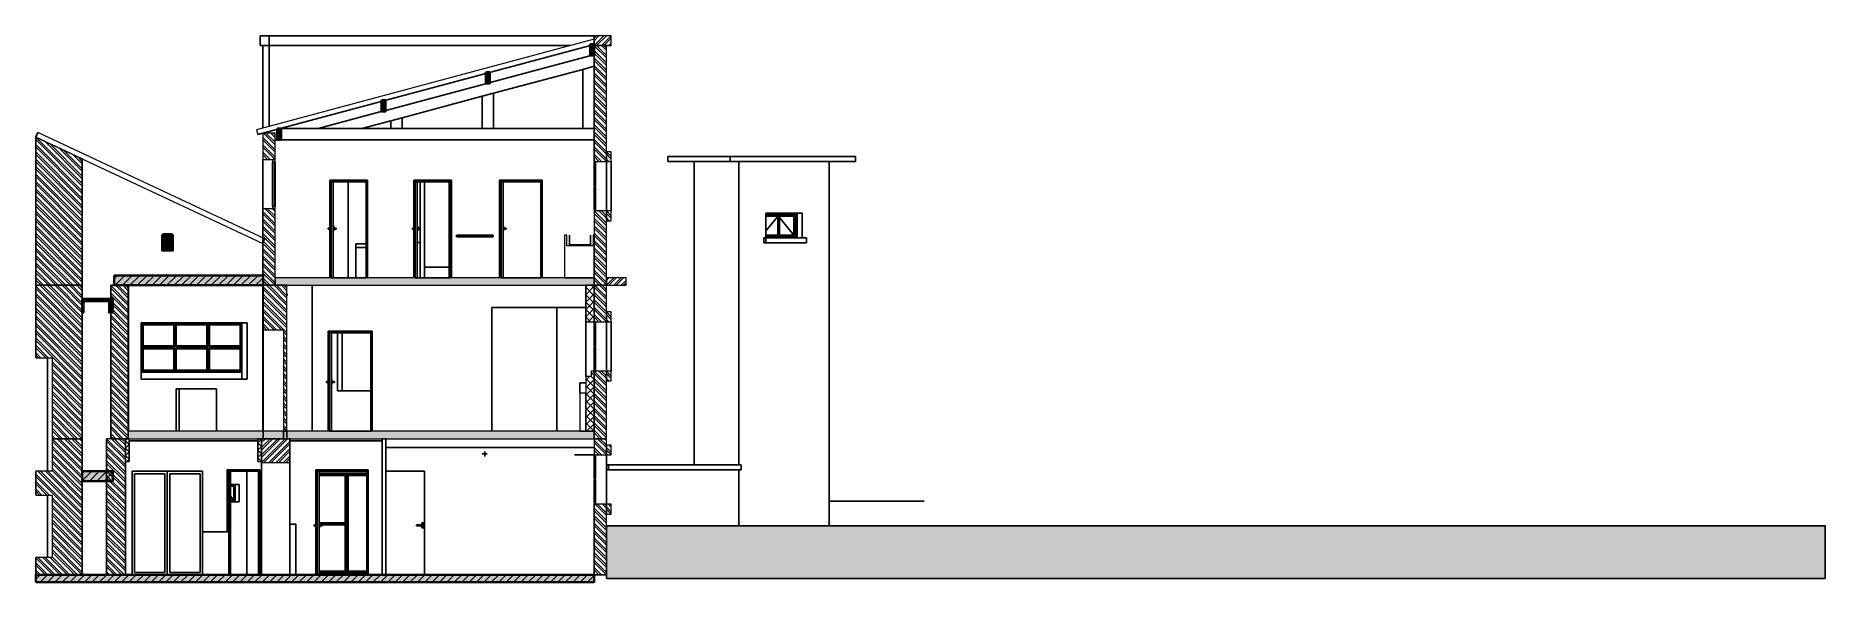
# Model space of a CAD drawing. Header units: metres. Extents: x -13.9 to 22.4, y -0.2 to 10.9.
import ezdxf

# ---------------------------------------------------------------- set-up
doc = ezdxf.new("R2010")
doc.units = ezdxf.units.M
for name, color, linetype in [('01_DALLE_EXT-F', 7, 'CONTINUOUS'), ('01_DALLE_EXT-S', 7, 'CONTINUOUS'), ('01_DALLE_EXT-S-SH', 7, 'CONTINUOUS'), ('01_DALLE_INT-S', 7, 'CONTINUOUS'), ('01_DALLE_INT-S-SH', 7, 'CONTINUOUS'), ('02_MURS_MAISON-F', 7, 'CONTINUOUS'), ('02_MURS_MAISON-S', 7, 'CONTINUOUS'), ('02_MURS_MAISON-S-SH', 7, 'CONTINUOUS'), ('04_MENUISERIE-F', 7, 'CONTINUOUS'), ('04_MENUISERIE-S', 7, 'CONTINUOUS'), ('06_CLOISON-F', 7, 'CONTINUOUS'), ('06_CLOISON-S', 7, 'CONTINUOUS'), ('07_DOUBLAGE-F', 7, 'CONTINUOUS'), ('07_DOUBLAGE-S', 7, 'CONTINUOUS'), ('07_DOUBLAGE-S-SH', 7, 'CONTINUOUS'), ('08_MEUBLES___SANITAIRE-F', 7, 'CONTINUOUS'), ('08_MEUBLES___SANITAIRE-S', 7, 'CONTINUOUS'), ('22_COUVERTURE-S', 7, 'CONTINUOUS'), ('23_TN-S', 7, 'CONTINUOUS'), ('23_TN-S-SF', 7, 'CONTINUOUS'), ('LAYER0-F', 7, 'CONTINUOUS'), ('TWL_LIGHT_LAYER-F', 7, 'CONTINUOUS'), ('Z_01_TOITURE-F', 7, 'CONTINUOUS'), ('Z_01_TOITURE-S', 7, 'CONTINUOUS'), ('Z_01_TOITURE-S-SF', 7, 'CONTINUOUS'), ('Z_01_TOITURE-S-SH', 7, 'CONTINUOUS'), ('Z_02_R_0-F', 7, 'CONTINUOUS'), ('Z_02_R_0-S', 7, 'CONTINUOUS'), ('Z_02_R_0-S-SF', 7, 'CONTINUOUS'), ('Z_02_R_0-S-SH', 7, 'CONTINUOUS'), ('Z_03_R-1-F', 7, 'CONTINUOUS'), ('Z_03_R-1-S', 7, 'CONTINUOUS'), ('Z_03_R-1-S-SF', 7, 'CONTINUOUS'), ('Z_03_R-1-S-SH', 7, 'CONTINUOUS'), ('Z_04_EXT_-F', 7, 'CONTINUOUS'), ('Z_1_R+1-S', 7, 'CONTINUOUS'), ('Z_1_R+1-S-SF', 7, 'CONTINUOUS'), ('Z_1_R+1-S-SH', 7, 'CONTINUOUS')]:
    doc.layers.add(name, color=color, linetype=linetype)
pattern_1 = [(45, (0, 0), (-0.07499985, 0.07499985), [])]

msp = doc.modelspace()

# ---------------------------------------------------------------- hatches: boundary and pattern name
at = {"layer": '01_DALLE_EXT-S-SH', "lineweight": 18}
h = msp.add_hatch(dxfattribs=at)
h.set_pattern_fill('ARCH screed', color=256, style=0, pattern_type=2)
h.set_pattern_definition([(37.5, (-12.01493, 2.76), (-0.0024094, 0.0736971), [0, -0.0581369, 0, -0.0650215, 0, -0.0621529]), (7.5, (-12.01493, 2.76), (0.0676903, 0.1079413), [0, -0.0313633, 0, -0.0523997, 0, -0.0200802]), (-32.5, (-12.06197, 2.76), (0.1191096, 0.0002164), [0, -0.019124, 0, -0.0688463, 0, -0.0898827]), (-42.5, (-12.06197, 2.76), (0.1149782, 0.0335693), [0, -0.009562, 0, -0.0451326, 0, -0.0516347])])
h.paths.add_polyline_path([(-12.015, 2.91), (-12.015, 2.76), (-8.796, 2.76), (-8.796, 2.91)], flags=16)
at = {"layer": '01_DALLE_INT-S-SH', "lineweight": 18}
h = msp.add_hatch(dxfattribs=at)
h.set_pattern_fill('ARCH screed', color=256, style=0, pattern_type=2)
h.set_pattern_definition([(37.5, (-9.036367, 5.87), (-0.00240937, 0.0736971), [0, -0.0581369, 0, -0.0650215, 0, -0.06215293]), (7.5, (-9.03637, 5.87), (0.0676903, 0.1079413), [0, -0.0313633, 0, -0.0523997, 0, -0.0200802]), (-32.5, (-9.08341, 5.87), (0.11910956, 0.00021645), [0, -0.019124, 0, -0.0688463, 0, -0.0898827]), (-42.5, (-9.08341, 5.87), (0.1149782, 0.0335693), [0, -0.009562, 0, -0.0451326, 0, -0.05163474])])
h.paths.add_polyline_path([(-9.036, 6.02), (-9.036, 5.87), (-2.566, 5.87), (-2.566, 6.02)], flags=16)
h = msp.add_hatch(dxfattribs=at)
h.set_pattern_fill('ARCH screed', color=256, style=0, pattern_type=2)
h.set_pattern_definition([(37.5, (-8.796367, 2.76), (-0.00240937, 0.0736971), [0, -0.0581369, 0, -0.0650215, 0, -0.06215293]), (7.5, (-8.79637, 2.76), (0.0676903, 0.1079413), [0, -0.0313633, 0, -0.0523997, 0, -0.0200802]), (-32.5, (-8.84341, 2.76), (0.11910956, 0.00021645), [0, -0.019124, 0, -0.0688463, 0, -0.0898827]), (-42.5, (-8.84341, 2.76), (0.1149782, 0.0335693), [0, -0.009562, 0, -0.0451326, 0, -0.05163474])])
h.paths.add_polyline_path([(-8.796, 2.76), (-2.566, 2.76), (-2.566, 2.91), (-8.796, 2.91)], flags=16)
at = {"layer": '02_MURS_MAISON-S-SH', "lineweight": 18}
h = msp.add_hatch(dxfattribs=at)
h.set_pattern_fill('NEN metselwerk van baksteen (arcering)', color=256, style=0, pattern_type=2)
h.set_pattern_definition([(45, (-2.56637, 10.73), (-0.075, 0.075), []), (45, (-2.51637, 10.73), (-0.075, 0.075), [])])
h.paths.add_polyline_path([(-2.566, 10.93), (-2.566, 10.73), (-2.216, 10.73), (-2.216, 10.93)], flags=16)
h = msp.add_hatch(dxfattribs=at)
h.set_pattern_fill('NEN metselwerk van baksteen (arcering)', color=256, style=0, pattern_type=2)
h.set_pattern_definition([(135, (-2.31637, 8.38), (-0.075, -0.075), []), (135, (-2.31637, 8.43), (-0.075, -0.075), [])])
h.paths.add_polyline_path([(-2.566, 8.38), (-2.316, 8.38), (-2.316, 10.73), (-2.566, 10.73)], flags=16)
h = msp.add_hatch(dxfattribs=at)
h.set_pattern_fill('NEN metselwerk van baksteen (arcering)', color=256, style=0, pattern_type=2)
h.set_pattern_definition([(-45, (-13.88783, 8.87591), (0.075, 0.075), []), (-45, (-13.88783, 8.82591), (0.075, 0.075), [])])
h.paths.add_polyline_path([(-13.888, 8.876), (-13.888, 5.87), (-12.944, 5.87), (-12.944, 8.434)], flags=16)
h = msp.add_hatch(dxfattribs=at)
h.set_pattern_fill('NEN metselwerk van baksteen (arcering)', color=256, style=0, pattern_type=2)
h.set_pattern_definition([(135, (-9.03637, 8.42), (-0.075, -0.075), []), (135, (-9.03637, 8.47), (-0.075, -0.075), [])])
h.paths.add_polyline_path([(-9.286, 8.42), (-9.036, 8.42), (-9.036, 8.954), (-9.286, 8.954)], flags=16)
h = msp.add_hatch(dxfattribs=at)
h.set_pattern_fill('NEN metselwerk van baksteen (arcering)', color=256, style=0, pattern_type=2)
h.set_pattern_definition([(-45, (-2.31637, 8.58), (0.075, 0.075), []), (-45, (-2.31637, 8.53), (0.075, 0.075), [])])
h.paths.add_polyline_path([(-2.316, 8.58), (-2.316, 8.38), (-2.216, 8.38), (-2.216, 8.58)], flags=16)
h = msp.add_hatch(dxfattribs=at)
h.set_pattern_fill('NEN metselwerk van baksteen (arcering)', color=256, style=0, pattern_type=2)
h.set_pattern_definition([(135, (-9.03637, 5.87), (-0.075, -0.075), []), (135, (-9.03637, 5.92), (-0.075, -0.075), [])])
h.paths.add_polyline_path([(-9.286, 7.42), (-9.286, 6.72), (-9.286, 5.87), (-9.036, 5.87), (-9.036, 7.42)], flags=16)
h = msp.add_hatch(dxfattribs=at)
h.set_pattern_fill('NEN metselwerk van baksteen (arcering)', color=256, style=0, pattern_type=2)
h.set_pattern_definition([(-45, (-2.56637, 7.38), (0.075, 0.075), []), (-45, (-2.56637, 7.33), (0.075, 0.075), [])])
h.paths.add_polyline_path([(-2.566, 7.38), (-2.566, 5.87), (-2.316, 5.87), (-2.316, 7.38)], flags=16)
h = msp.add_hatch(dxfattribs=at)
h.set_pattern_fill('NEN metselwerk van baksteen (arcering)', color=256, style=0, pattern_type=2)
h.set_pattern_definition([(-45, (-2.31637, 7.38), (0.075, 0.075), []), (-45, (-2.31637, 7.33), (0.075, 0.075), [])])
h.paths.add_polyline_path([(-2.316, 7.38), (-2.316, 7.18), (-2.216, 7.18), (-2.216, 7.38)], flags=16)
h = msp.add_hatch(dxfattribs=at)
h.set_pattern_fill('NEN metselwerk van baksteen (arcering)', color=256, style=0, pattern_type=2)
h.set_pattern_definition([(135, (-12.94429, 2.76), (-0.075, -0.075), []), (135, (-12.94429, 2.81), (-0.075, -0.075), [])])
h.paths.add_polyline_path([(-13.888, 5.87), (-13.888, 4.4), (-13.556, 4.4), (-13.556, 2.76), (-12.944, 2.76), (-12.944, 5.87)], flags=16)
h = msp.add_hatch(dxfattribs=at)
h.set_pattern_fill('NEN metselwerk van baksteen (arcering)', color=256, style=0, pattern_type=2)
h.set_pattern_definition([(135, (-12.01472, 2.76), (-0.075, -0.075), []), (135, (-12.01472, 2.81), (-0.075, -0.075), [])])
h.paths.add_polyline_path([(-12.369, 2.76), (-12.015, 2.76), (-12.015, 5.87), (-12.369, 5.87)], flags=16)
h = msp.add_hatch(dxfattribs=at)
h.set_pattern_fill('NEN metselwerk van baksteen (arcering)', color=256, style=0, pattern_type=2)
h.set_pattern_definition([(135, (-8.79637, 2.91), (-0.075, -0.075), []), (135, (-8.79637, 2.96), (-0.075, -0.075), [])])
h.paths.add_polyline_path([(-9.276, 5.87), (-9.276, 4.97), (-8.866, 4.97), (-8.866, 2.91), (-8.796, 2.91), (-8.796, 5.87)], flags=16)
h = msp.add_hatch(dxfattribs=at)
h.set_pattern_fill('NEN metselwerk van baksteen (arcering)', color=256, style=0, pattern_type=2)
h.set_pattern_definition([(135, (-2.31637, 5.13), (-0.075, -0.075), []), (135, (-2.31637, 5.18), (-0.075, -0.075), [])])
h.paths.add_polyline_path([(-2.566, 5.13), (-2.316, 5.13), (-2.316, 5.87), (-2.566, 5.87)], flags=16)
h = msp.add_hatch(dxfattribs=at)
h.set_pattern_fill('NEN metselwerk van baksteen (arcering)', color=256, style=0, pattern_type=2)
h.set_pattern_definition([(45, (-2.31637, 5.87), (-0.075, 0.075), []), (45, (-2.26637, 5.87), (-0.075, 0.075), [])])
h.paths.add_polyline_path([(-2.316, 6.02), (-2.316, 5.87), (-1.916, 5.87), (-1.916, 6.02)], flags=16)
h = msp.add_hatch(dxfattribs=at)
h.set_pattern_fill('NEN metselwerk van baksteen (arcering)', color=256, style=0, pattern_type=2)
h.set_pattern_definition([(-45, (-2.31637, 5.33), (0.075, 0.075), []), (-45, (-2.31637, 5.28), (0.075, 0.075), [])])
h.paths.add_polyline_path([(-2.316, 5.33), (-2.316, 5.13), (-2.216, 5.13), (-2.216, 5.33)], flags=16)
h = msp.add_hatch(dxfattribs=at)
h.set_pattern_fill('NEN metselwerk van baksteen (arcering)', color=256, style=0, pattern_type=2)
h.set_pattern_definition([(-45, (-2.56637, 4.13), (0.075, 0.075), []), (-45, (-2.56637, 4.08), (0.075, 0.075), [])])
h.paths.add_polyline_path([(-2.566, 4.13), (-2.566, 2.76), (-2.316, 2.76), (-2.316, 4.13)], flags=16)
h = msp.add_hatch(dxfattribs=at)
h.set_pattern_fill('NEN metselwerk van baksteen (arcering)', color=256, style=0, pattern_type=2)
h.set_pattern_definition([(-45, (-2.31637, 4.13), (0.075, 0.075), []), (-45, (-2.31637, 4.08), (0.075, 0.075), [])])
h.paths.add_polyline_path([(-2.316, 4.13), (-2.316, 3.93), (-2.216, 3.93), (-2.216, 4.13)], flags=16)
h = msp.add_hatch(dxfattribs=at)
h.set_pattern_fill('NEN metselwerk van baksteen (arcering)', color=256, style=0, pattern_type=2)
h.set_pattern_definition([(135, (-12.94429, 8e-15), (-0.075, -0.075), []), (135, (-12.94429, 0.05), (-0.075, -0.075), [])])
h.paths.add_polyline_path([(-13.888, 2.1), (-13.888, 1.618), (-13.556, 1.618), (-13.556, 0.352), (-13.888, 0.352), (-13.888, 0), (-12.944, 0), (-12.944, 2.76), (-13.556, 2.76), (-13.556, 2.1)], flags=16)
h = msp.add_hatch(dxfattribs=at)
h.set_pattern_fill('NEN metselwerk van baksteen (arcering)', color=256, style=0, pattern_type=2)
h.set_pattern_definition([(-45, (-12.45137, 2.76), (0.075, 0.075), []), (-45, (-12.45137, 2.71), (0.075, 0.075), [])])
h.paths.add_polyline_path([(-12.451, 2.76), (-12.451, 0), (-12.071, 0), (-12.071, 2.76)], flags=16)
h = msp.add_hatch(dxfattribs=at)
h.set_pattern_fill('NEN metselwerk van baksteen (arcering)', color=256, style=0, pattern_type=2)
h.set_pattern_definition([(45, (-9.31137, 2.28), (-0.075, 0.075), []), (45, (-9.26137, 2.28), (-0.075, 0.075), [])])
h.paths.add_polyline_path([(-9.311, 2.76), (-9.311, 2.56), (-9.311, 2.28), (-8.736, 2.28), (-8.736, 2.56), (-8.736, 2.76)], flags=16)
h = msp.add_hatch(dxfattribs=at)
h.set_pattern_fill('NEN metselwerk van baksteen (arcering)', color=256, style=0, pattern_type=2)
h.set_pattern_definition([(135, (-2.31637, 2.43), (-0.075, -0.075), []), (135, (-2.31637, 2.48), (-0.075, -0.075), [])])
h.paths.add_polyline_path([(-2.566, 2.43), (-2.316, 2.43), (-2.316, 2.76), (-2.566, 2.76)], flags=16)
h = msp.add_hatch(dxfattribs=at)
h.set_pattern_fill('NEN metselwerk van baksteen (arcering)', color=256, style=0, pattern_type=2)
h.set_pattern_definition([(135, (-2.21637, 2.43), (-0.075, -0.075), []), (135, (-2.21637, 2.48), (-0.075, -0.075), [])])
h.paths.add_polyline_path([(-2.316, 2.43), (-2.216, 2.43), (-2.216, 2.63), (-2.316, 2.63)], flags=16)
h = msp.add_hatch(dxfattribs=at)
h.set_pattern_fill('NEN metselwerk van baksteen (arcering)', color=256, style=0, pattern_type=2)
h.set_pattern_definition([(135, (-2.31637, -1e-15), (-0.075, -0.075), []), (135, (-2.31637, 0.05), (-0.075, -0.075), [])])
h.paths.add_polyline_path([(-2.566, 0.96), (-2.566, 0), (-2.316, 0), (-2.316, 1.43), (-2.566, 1.43)], flags=16)
h = msp.add_hatch(dxfattribs=at)
h.set_pattern_fill('NEN metselwerk van baksteen (arcering)', color=256, style=0, pattern_type=2)
h.set_pattern_definition([(135, (-2.21637, 1.23), (-0.075, -0.075), []), (135, (-2.21637, 1.28), (-0.075, -0.075), [])])
h.paths.add_polyline_path([(-2.316, 1.23), (-2.216, 1.23), (-2.216, 1.43), (-2.316, 1.43)], flags=16)
at = {"layer": '07_DOUBLAGE-S-SH', "lineweight": 18}
h = msp.add_hatch(dxfattribs=at)
h.set_pattern_fill('NEN loofhout', color=256, style=0, pattern_type=2)
h.set_pattern_definition([(-45, (-2.73637, 5.68), (0.075, 0.075), []), (45, (-2.73637, 5.68), (-0.075, 0.075), [])])
h.paths.add_polyline_path([(-2.736, 5.68), (-2.736, 5.13), (-2.566, 5.13), (-2.566, 5.68), (-2.566, 5.87), (-2.736, 5.87)], flags=16)
h = msp.add_hatch(dxfattribs=at)
h.set_pattern_fill('NEN loofhout', color=256, style=0, pattern_type=2)
h.set_pattern_definition([(135, (-2.56637, 2.91), (-0.075, -0.075), []), (225, (-2.56637, 2.91), (0.075, -0.075), [])])
h.paths.add_polyline_path([(-2.736, 4.02), (-2.736, 2.91), (-2.566, 2.91), (-2.566, 4.13), (-2.626, 4.13), (-2.626, 4.02)], flags=16)
h = msp.add_hatch(dxfattribs=at)
h.set_pattern_fill('NEN loofhout', color=256, style=0, pattern_type=2)
h.set_pattern_definition([(-45, (-12.07137, 2.72), (0.075, 0.075), []), (45, (-12.07137, 2.72), (-0.075, 0.075), [])])
h.paths.add_polyline_path([(-12.071, 2.72), (-12.071, 2.3), (-11.996, 2.3), (-11.996, 2.72), (-11.996, 2.76), (-12.071, 2.76)], flags=16)
h = msp.add_hatch(dxfattribs=at)
h.set_pattern_fill('NEN loofhout', color=256, style=0, pattern_type=2)
h.set_pattern_definition([(135, (-9.31137, 2.3), (-0.075, -0.075), []), (225, (-9.31137, 2.3), (0.075, -0.075), [])])
h.paths.add_polyline_path([(-9.386, 2.3), (-9.311, 2.3), (-9.311, 2.72), (-9.311, 2.76), (-9.386, 2.76), (-9.386, 2.72)], flags=16)
at = {"layer": '23_TN-S-SF', "true_color": 0xf5f5f5}
msp.add_hatch(color=7, dxfattribs=at).paths.add_polyline_path([(-2.316, -0.072), (22.401, -0.072), (22.401, 0.993), (-2.316, 0.993)], flags=16)
at = {"layer": 'Z_01_TOITURE-S-SF', "true_color": 0xf4f4f4}
for points in [[(-2.646, 10.758), (-2.646, 10.528), (-2.566, 10.528), (-2.566, 10.758)], [(-4.761, 10.191), (-4.761, 9.961), (-4.681, 9.961), (-4.681, 10.191)], [(-6.876, 9.624), (-6.876, 9.394), (-6.796, 9.394), (-6.796, 9.624)], [(-8.991, 9.05), (-8.991, 8.82), (-8.911, 8.82), (-8.911, 9.05)], [(-11.327, 6.884), (-11.327, 6.575), (-11.108, 6.575), (-11.108, 6.884), (-11.145, 6.906), (-11.291, 6.906)]]:
    msp.add_hatch(color=7, dxfattribs=at).paths.add_polyline_path(points, flags=16)
at = {"layer": 'Z_01_TOITURE-S-SH', "lineweight": 18, "true_color": 0x6e6e6e}
h = msp.add_hatch(dxfattribs=at)
h.set_pattern_fill('Skalp default', color=8, style=0, pattern_type=2)
h.set_pattern_definition(pattern_1)
h.paths.add_polyline_path([(-2.646, 10.758), (-2.646, 10.528), (-2.566, 10.528), (-2.566, 10.758)], flags=16)
h = msp.add_hatch(dxfattribs=at)
h.set_pattern_fill('Skalp default', color=8, style=0, pattern_type=2)
h.set_pattern_definition(pattern_1)
h.paths.add_polyline_path([(-4.761, 10.191), (-4.761, 9.961), (-4.681, 9.961), (-4.681, 10.191)], flags=16)
h = msp.add_hatch(dxfattribs=at)
h.set_pattern_fill('Skalp default', color=8, style=0, pattern_type=2)
h.set_pattern_definition(pattern_1)
h.paths.add_polyline_path([(-6.876, 9.624), (-6.876, 9.394), (-6.796, 9.394), (-6.796, 9.624)], flags=16)
h = msp.add_hatch(dxfattribs=at)
h.set_pattern_fill('Skalp default', color=8, style=0, pattern_type=2)
h.set_pattern_definition(pattern_1)
h.paths.add_polyline_path([(-8.991, 9.05), (-8.991, 8.82), (-8.911, 8.82), (-8.911, 9.05)], flags=16)
h = msp.add_hatch(dxfattribs=at)
h.set_pattern_fill('Skalp default', color=8, style=0, pattern_type=2)
h.set_pattern_definition(pattern_1)
h.paths.add_polyline_path([(-11.327, 6.884), (-11.327, 6.575), (-11.108, 6.575), (-11.108, 6.884), (-11.145, 6.906), (-11.291, 6.906)], flags=16)
at = {"layer": 'Z_02_R_0-S-SF', "true_color": 0xf4f4f4}
msp.add_hatch(color=7, dxfattribs=at).paths.add_polyline_path([(-12.944, 1.9), (-12.322, 1.9), (-12.322, 2.1), (-12.944, 2.1)], flags=16)
at = {"layer": 'Z_02_R_0-S-SH', "lineweight": 18, "true_color": 0x6e6e6e}
h = msp.add_hatch(dxfattribs=at)
h.set_pattern_fill('Skalp default', color=8, style=0, pattern_type=2)
h.set_pattern_definition(pattern_1)
h.paths.add_polyline_path([(-12.944, 1.9), (-12.322, 1.9), (-12.322, 2.1), (-12.944, 2.1)], flags=16)
at = {"layer": 'Z_03_R-1-S-SF', "true_color": 0xf4f4f4}
msp.add_hatch(color=7, dxfattribs=at).paths.add_polyline_path([(-13.888, -0.15), (-2.566, -0.15), (-2.566, 0), (-6.786, 0), (-6.866, 0), (-8.736, 0), (-12.451, 0), (-13.888, 0)], flags=16)
at = {"layer": 'Z_03_R-1-S-SH', "lineweight": 18, "true_color": 0x6e6e6e}
h = msp.add_hatch(dxfattribs=at)
h.set_pattern_fill('Skalp default', color=8, style=0, pattern_type=2)
h.set_pattern_definition(pattern_1)
h.paths.add_polyline_path([(-13.888, -0.15), (-2.566, -0.15), (-2.566, 0), (-6.786, 0), (-6.866, 0), (-8.736, 0), (-12.451, 0), (-13.888, 0)], flags=16)
at = {"layer": 'Z_1_R+1-S-SF', "true_color": 0xf4f4f4}
for points in [[(-12.301, 6.07), (-12.301, 5.87), (-9.276, 5.87), (-9.276, 6.07)], [(-12.944, 5.549), (-12.322, 5.549), (-12.322, 5.599), (-12.944, 5.599)], [(-12.944, 5.549), (-12.944, 5.319), (-12.922, 5.319), (-12.922, 5.549)], [(-12.402, 5.549), (-12.402, 5.319), (-12.322, 5.319), (-12.322, 5.549)]]:
    msp.add_hatch(color=7, dxfattribs=at).paths.add_polyline_path(points, flags=16)
at = {"layer": 'Z_1_R+1-S-SH', "lineweight": 18, "true_color": 0x6e6e6e}
h = msp.add_hatch(dxfattribs=at)
h.set_pattern_fill('Skalp default', color=8, style=0, pattern_type=2)
h.set_pattern_definition(pattern_1)
h.paths.add_polyline_path([(-12.301, 6.07), (-12.301, 5.87), (-9.276, 5.87), (-9.276, 6.07)], flags=16)
h = msp.add_hatch(dxfattribs=at)
h.set_pattern_fill('Skalp default', color=8, style=0, pattern_type=2)
h.set_pattern_definition(pattern_1)
h.paths.add_polyline_path([(-12.944, 5.549), (-12.322, 5.549), (-12.322, 5.599), (-12.944, 5.599)], flags=16)
h = msp.add_hatch(dxfattribs=at)
h.set_pattern_fill('Skalp default', color=8, style=0, pattern_type=2)
h.set_pattern_definition(pattern_1)
h.paths.add_polyline_path([(-12.944, 5.549), (-12.944, 5.319), (-12.922, 5.319), (-12.922, 5.549)], flags=16)
h = msp.add_hatch(dxfattribs=at)
h.set_pattern_fill('Skalp default', color=8, style=0, pattern_type=2)
h.set_pattern_definition(pattern_1)
h.paths.add_polyline_path([(-12.402, 5.549), (-12.402, 5.319), (-12.322, 5.319), (-12.322, 5.549)], flags=16)

# ---------------------------------------------------------------- linework, layer by layer
at = {"layer": '01_DALLE_EXT-F', "color": 7}
for points in [[(-9.276, 2.76), (-9.276, 2.91)], [(-8.866, 2.76), (-8.866, 2.91)]]:
    msp.add_lwpolyline(points, dxfattribs=at)
at = {"layer": '01_DALLE_EXT-S', "lineweight": 0}
msp.add_lwpolyline([(-12.015, 2.91), (-12.015, 2.76), (-8.796, 2.76), (-8.796, 2.91)], close=True, dxfattribs=at)
at = {"layer": '01_DALLE_INT-S', "lineweight": 0}
for points in [[(-9.036, 6.02), (-9.036, 5.87), (-2.566, 5.87), (-2.566, 6.02)], [(-8.796, 2.76), (-2.566, 2.76), (-2.566, 2.91), (-8.796, 2.91)]]:
    msp.add_lwpolyline(points, close=True, dxfattribs=at)
at = {"layer": '02_MURS_MAISON-F', "color": 7}
for points in [[(-2.566, 10.93), (-9.339, 10.93)], [(-9.339, 10.93), (-9.339, 10.73)], [(-9.154, 9.095), (-9.154, 10.93)], [(-9.154, 10.93), (-9.154, 10.73)], [(-9.339, 10.73), (-3.051, 10.73)], [(-9.286, 9.059), (-9.286, 10.73)], [(-3.051, 10.73), (-9.154, 10.73)], [(-2.655, 10.73), (-2.665, 10.73)], [(-9.286, 8.954), (-9.286, 8.956)], [(-9.286, 8.42), (-9.286, 7.42)], [(-9.036, 8.37), (-9.036, 7.47)], [(-2.316, 8.38), (-2.316, 7.38)], [(-2.216, 8.38), (-2.216, 7.38)], [(-12.01, 2.91), (-12.01, 5.861)], [(-2.316, 5.13), (-2.316, 4.13)], [(-2.216, 4.13), (-2.216, 5.13)], [(-9.276, 4.97), (-9.276, 2.91)], [(-13.649, 2.1), (-13.649, 4.4)], [(-13.649, 4.4), (-13.649, 2.76)], [(-9.311, 2.28), (-9.311, 0.009)], [(-2.316, 2.43), (-2.316, 2.23)], [(-9.764, 1.83), (-9.844, 1.83)], [(-9.844, 1.83), (-9.764, 1.83)], [(-9.764, 1.48), (-9.764, 1.83)], [(-13.649, 1.619), (-13.649, 0.352)], [(-9.844, 1.48), (-9.764, 1.48)], [(-8.736, 1.03), (-8.736, 0.009)]]:
    msp.add_lwpolyline(points, dxfattribs=at)
at = {"layer": '02_MURS_MAISON-S', "lineweight": 0}
for points in [[(-2.566, 10.93), (-2.566, 10.73), (-2.216, 10.73), (-2.216, 10.93)], [(-2.566, 8.38), (-2.316, 8.38), (-2.316, 10.73), (-2.566, 10.73)], [(-13.888, 8.876), (-13.888, 5.87), (-12.944, 5.87), (-12.944, 8.434)], [(-9.286, 8.42), (-9.036, 8.42), (-9.036, 8.954), (-9.286, 8.954)], [(-2.316, 8.58), (-2.316, 8.38), (-2.216, 8.38), (-2.216, 8.58)], [(-9.286, 7.42), (-9.286, 6.72), (-9.286, 5.87), (-9.036, 5.87), (-9.036, 7.42)], [(-2.566, 7.38), (-2.566, 5.87), (-2.316, 5.87), (-2.316, 7.38)], [(-2.316, 7.38), (-2.316, 7.18), (-2.216, 7.18), (-2.216, 7.38)], [(-13.888, 5.87), (-13.888, 4.4), (-13.556, 4.4), (-13.556, 2.76), (-12.944, 2.76), (-12.944, 5.87)], [(-12.369, 2.76), (-12.015, 2.76), (-12.015, 5.87), (-12.369, 5.87)], [(-9.276, 5.87), (-9.276, 4.97), (-8.866, 4.97), (-8.866, 2.91), (-8.796, 2.91), (-8.796, 5.87)], [(-2.566, 5.13), (-2.316, 5.13), (-2.316, 5.87), (-2.566, 5.87)], [(-2.316, 6.02), (-2.316, 5.87), (-1.916, 5.87), (-1.916, 6.02)], [(-2.316, 5.33), (-2.316, 5.13), (-2.216, 5.13), (-2.216, 5.33)], [(-2.566, 4.13), (-2.566, 2.76), (-2.316, 2.76), (-2.316, 4.13)], [(-2.316, 4.13), (-2.316, 3.93), (-2.216, 3.93), (-2.216, 4.13)], [(-13.888, 2.1), (-13.888, 1.618), (-13.556, 1.618), (-13.556, 0.352), (-13.888, 0.352), (-13.888, 0), (-12.944, 0), (-12.944, 2.76), (-13.556, 2.76), (-13.556, 2.1)], [(-12.451, 2.76), (-12.451, 0), (-12.071, 0), (-12.071, 2.76)], [(-9.311, 2.76), (-9.311, 2.56), (-9.311, 2.28), (-8.736, 2.28), (-8.736, 2.56), (-8.736, 2.76)], [(-2.566, 2.43), (-2.316, 2.43), (-2.316, 2.76), (-2.566, 2.76)], [(-2.316, 2.43), (-2.216, 2.43), (-2.216, 2.63), (-2.316, 2.63)], [(-2.566, 0.96), (-2.566, 0), (-2.316, 0), (-2.316, 1.43), (-2.566, 1.43)], [(-2.316, 1.23), (-2.216, 1.23), (-2.216, 1.43), (-2.316, 1.43)]]:
    msp.add_lwpolyline(points, close=True, dxfattribs=at)
at = {"layer": '04_MENUISERIE-F', "color": 7}
for points in [[(-9.086, 7.47), (-9.086, 8.37)], [(-2.566, 7.89), (-2.566, 8.36)], [(-2.536, 8.36), (-2.536, 7.89)], [(-7.161, 8), (-7.926, 8)], [(-7.926, 8), (-7.926, 7.032)], [(-7.161, 6.02), (-7.161, 8)], [(-5.456, 8), (-6.221, 8)], [(-6.221, 8), (-6.221, 7.032)], [(-5.456, 6.02), (-5.456, 8)], [(-4.481, 8), (-4.481, 6.02)], [(-3.616, 8), (-3.616, 6.02)], [(-7.161, 7.97), (-7.926, 7.97)], [(-7.896, 6.02), (-7.896, 7.97)], [(-7.856, 7.97), (-7.856, 6.022)], [(-7.191, 7.97), (-7.191, 6.02)], [(-6.006, 7.97), (-6.221, 7.97)], [(-6.191, 6.02), (-6.191, 7.97)], [(-6.151, 7.97), (-6.151, 6.022)], [(-5.456, 7.97), (-5.486, 7.97)], [(-5.486, 7.97), (-5.486, 6.02)], [(-3.616, 7.97), (-4.481, 7.97)], [(-4.481, 6.02), (-4.481, 7.97)], [(-4.451, 6.02), (-4.451, 7.97)], [(-4.451, 7.97), (-4.411, 7.97)], [(-4.411, 6.022), (-4.411, 7.97)], [(-3.646, 7.97), (-3.646, 6.02)], [(-3.616, 6.02), (-3.616, 7.97)], [(-2.566, 7.87), (-2.566, 7.4)], [(-2.536, 7.87), (-2.536, 7.4)], [(0.918, 7.302), (1.531, 7.302)], [(0.918, 7.274), (1.175, 7.274)], [(0.918, 6.972), (1.158, 7.264)], [(1.158, 7.274), (1.158, 6.885)], [(1.175, 7.274), (1.175, 6.885)], [(1.502, 7.274), (1.192, 7.274)], [(1.192, 7.274), (1.192, 6.885)], [(1.484, 6.885), (1.484, 7.274)], [(1.484, 7.274), (1.502, 7.274)], [(1.502, 6.885), (1.502, 7.274)], [(1.526, 6.858), (1.526, 7.302)], [(1.531, 7.302), (1.526, 7.302)], [(1.531, 7.302), (1.531, 6.858)], [(-7.956, 7.012), (-7.956, 7.032)], [(-7.956, 7.032), (-7.906, 7.032)], [(-7.906, 7.012), (-7.956, 7.012)], [(-7.936, 7.012), (-7.936, 7.032)], [(-7.926, 7.032), (-7.936, 7.032)], [(-7.926, 7.012), (-7.926, 6.02)], [(-7.906, 6.972), (-7.906, 7.072)], [(-7.906, 7.072), (-7.896, 7.072)], [(-7.906, 7.072), (-7.906, 7.032)], [(-7.896, 6.972), (-7.906, 6.972)], [(-7.846, 7.072), (-7.856, 7.072)], [(-7.856, 6.972), (-7.846, 6.972)], [(-7.846, 6.972), (-7.846, 7.072)], [(-7.846, 7.072), (-7.846, 7.032)], [(-7.846, 7.032), (-7.796, 7.032)], [(-7.816, 7.032), (-7.846, 7.032)], [(-7.796, 7.012), (-7.846, 7.012)], [(-7.816, 7.012), (-7.816, 7.032)], [(-7.796, 7.032), (-7.796, 7.012)], [(-6.251, 7.012), (-6.251, 7.032)], [(-6.251, 7.032), (-6.201, 7.032)], [(-6.201, 7.012), (-6.251, 7.012)], [(-6.231, 7.012), (-6.231, 7.032)], [(-6.221, 7.032), (-6.231, 7.032)], [(-6.221, 7.012), (-6.221, 6.02)], [(-6.201, 6.972), (-6.201, 7.072)], [(-6.201, 7.072), (-6.191, 7.072)], [(-6.201, 7.072), (-6.201, 7.032)], [(-6.191, 6.972), (-6.201, 6.972)], [(-6.141, 7.072), (-6.151, 7.072)], [(-6.151, 6.972), (-6.141, 6.972)], [(-6.141, 6.972), (-6.141, 7.072)], [(-6.141, 7.072), (-6.141, 7.032)], [(-6.141, 7.032), (-6.091, 7.032)], [(-6.111, 7.032), (-6.141, 7.032)], [(-6.091, 7.012), (-6.141, 7.012)], [(-6.111, 7.012), (-6.111, 7.032)], [(-6.091, 7.032), (-6.091, 7.012)], [(-4.411, 7.072), (-4.401, 7.072)], [(-4.401, 6.972), (-4.411, 6.972)], [(-4.401, 7.072), (-4.401, 6.972)], [(-4.351, 7.032), (-4.401, 7.032)], [(-4.401, 6.972), (-4.401, 7.012)], [(-4.401, 7.012), (-4.351, 7.012)], [(-4.371, 7.012), (-4.401, 7.012)], [(-4.371, 7.032), (-4.371, 7.012)], [(-4.351, 7.012), (-4.351, 7.032)], [(1.192, 7.243), (1.484, 6.885)], [(1.175, 6.885), (0.918, 6.885)], [(1.531, 6.858), (0.918, 6.858)], [(1.158, 6.885), (1.175, 6.885)], [(1.192, 6.885), (1.502, 6.885)], [(-7.191, 6.022), (-7.896, 6.022)], [(-7.191, 6.02), (-7.896, 6.02)], [(-5.486, 6.022), (-6.191, 6.022)], [(-5.486, 6.02), (-6.191, 6.02)], [(-3.646, 6.022), (-4.451, 6.022)], [(-3.646, 6.02), (-4.451, 6.02)], [(-11.74, 4.11), (-11.74, 5.11)], [(-11.723, 4.62), (-11.711, 4.64), (-11.711, 5.07), (-11.723, 5.09)], [(-11.723, 5.09), (-11.723, 4.62)], [(-11.066, 5.09), (-11.723, 5.09)], [(-11.723, 4.62), (-11.723, 5.09)], [(-11.711, 5.07), (-11.723, 5.09)], [(-11.066, 5.09), (-11.088, 5.07), (-11.711, 5.07)], [(-11.066, 4.62), (-11.066, 5.09)], [(-11.049, 4.62), (-11.038, 4.64), (-11.038, 5.07), (-11.049, 5.09)], [(-11.049, 5.09), (-11.049, 4.62)], [(-10.397, 5.09), (-11.049, 5.09)], [(-11.049, 4.62), (-11.049, 5.09)], [(-11.038, 5.07), (-11.049, 5.09)], [(-10.397, 5.09), (-10.419, 5.07), (-11.038, 5.07)], [(-10.397, 4.62), (-10.397, 5.09)], [(-9.723, 5.09), (-10.38, 5.09)], [(-10.38, 5.09), (-10.38, 4.62)], [(-10.38, 4.62), (-10.368, 4.64), (-10.368, 5.07), (-10.38, 5.09)], [(-10.38, 5.09), (-9.723, 5.09)], [(-10.368, 5.07), (-9.745, 5.07), (-9.723, 5.09)], [(-9.745, 5.07), (-9.723, 5.09)], [(-9.723, 4.62), (-9.723, 5.09)], [(-9.706, 5.11), (-9.706, 4.11)], [(-2.566, 4.64), (-2.566, 5.11)], [(-2.536, 5.11), (-2.536, 4.64)], [(-11.088, 5.07), (-11.088, 4.64)], [(-10.419, 4.64), (-10.419, 5.07)], [(-9.745, 4.64), (-9.745, 5.07)], [(-7.961, 4.94), (-7.961, 3.922)], [(-7.066, 4.91), (-7.961, 4.91)], [(-7.931, 2.91), (-7.931, 4.91)], [(-7.891, 4.91), (-7.891, 2.912)], [(-7.096, 4.91), (-7.096, 2.91)], [(-7.066, 4.94), (-7.066, 2.91)], [(-7.066, 2.91), (-7.066, 4.91)], [(-11.723, 4.62), (-11.066, 4.62)], [(-11.066, 4.6), (-11.723, 4.6)], [(-11.723, 4.6), (-11.723, 4.13)], [(-11.723, 4.6), (-11.711, 4.58), (-11.711, 4.15), (-11.723, 4.13)], [(-11.711, 4.64), (-11.088, 4.64), (-11.066, 4.62)], [(-11.711, 4.58), (-11.088, 4.58), (-11.066, 4.6)], [(-11.088, 4.58), (-11.088, 4.15)], [(-11.066, 4.13), (-11.066, 4.6)], [(-11.066, 4.6), (-11.066, 4.13)], [(-11.049, 4.62), (-10.397, 4.62)], [(-10.397, 4.6), (-11.049, 4.6)], [(-11.049, 4.6), (-11.049, 4.13)], [(-11.049, 4.13), (-11.038, 4.15), (-11.038, 4.58), (-11.049, 4.6)], [(-11.049, 4.6), (-10.397, 4.6)], [(-10.397, 4.62), (-10.419, 4.64), (-11.038, 4.64)], [(-11.038, 4.58), (-10.419, 4.58), (-10.397, 4.6)], [(-10.419, 4.58), (-10.397, 4.6)], [(-10.419, 4.15), (-10.419, 4.58)], [(-10.397, 4.13), (-10.397, 4.6)], [(-10.38, 4.62), (-9.723, 4.62)], [(-9.723, 4.6), (-10.38, 4.6)], [(-10.38, 4.6), (-10.38, 4.13)], [(-10.38, 4.6), (-10.368, 4.58), (-10.368, 4.15), (-10.38, 4.13)], [(-10.368, 4.64), (-9.745, 4.64), (-9.723, 4.62)], [(-10.368, 4.58), (-9.745, 4.58), (-9.723, 4.6)], [(-9.745, 4.58), (-9.745, 4.15)], [(-9.723, 4.13), (-9.723, 4.6)], [(-9.723, 4.6), (-9.723, 4.13)], [(-2.566, 4.62), (-2.566, 4.15)], [(-2.536, 4.62), (-2.536, 4.15)], [(-11.74, 4.11), (-11.74, 4.11)], [(-11.723, 4.13), (-11.066, 4.13)], [(-11.711, 4.15), (-11.088, 4.15), (-11.066, 4.13)], [(-11.088, 4.15), (-11.066, 4.13)], [(-11.049, 4.13), (-10.397, 4.13)], [(-11.038, 4.15), (-10.419, 4.15), (-10.397, 4.13)], [(-10.38, 4.13), (-9.723, 4.13)], [(-10.368, 4.15), (-9.745, 4.15), (-9.723, 4.13)], [(-9.745, 4.15), (-9.723, 4.13)], [(-7.991, 3.902), (-7.991, 3.922)], [(-7.991, 3.922), (-7.941, 3.922)], [(-7.941, 3.902), (-7.991, 3.902)], [(-7.971, 3.902), (-7.971, 3.922)], [(-7.961, 3.922), (-7.971, 3.922)], [(-7.941, 3.862), (-7.941, 3.962)], [(-7.941, 3.962), (-7.931, 3.962)], [(-7.941, 3.962), (-7.941, 3.922)], [(-7.931, 3.862), (-7.941, 3.862)], [(-7.881, 3.962), (-7.891, 3.962)], [(-7.891, 3.862), (-7.881, 3.862)], [(-7.881, 3.862), (-7.881, 3.962)], [(-7.881, 3.962), (-7.881, 3.922)], [(-7.881, 3.922), (-7.831, 3.922)], [(-7.851, 3.922), (-7.881, 3.922)], [(-7.831, 3.902), (-7.881, 3.902)], [(-7.851, 3.902), (-7.851, 3.922)], [(-7.831, 3.922), (-7.831, 3.902)], [(-7.096, 2.912), (-7.931, 2.912)], [(-7.096, 2.91), (-7.931, 2.91)], [(-2.566, 1.94), (-2.566, 2.41)], [(-2.536, 2.41), (-2.536, 1.94)], [(-10.006, 0.87), (-10.006, 2.13)], [(-10.006, 2.13), (-9.341, 2.13)], [(-9.976, 2.1), (-10.006, 2.1)], [(-9.341, 2.1), (-9.936, 2.1)], [(-9.844, 1.83), (-9.936, 1.83)], [(-9.844, 1.48), (-9.844, 1.83)], [(-9.606, 2.1), (-9.371, 2.1)], [(-9.371, 2.1), (-9.371, 0.009)], [(-9.341, 2.13), (-9.341, 0.009)], [(-9.341, 0.009), (-9.341, 2.1)], [(-7.146, 2.13), (-8.211, 2.13)], [(-8.211, 2.13), (-8.211, 1.012)], [(-7.146, 2.1), (-8.211, 2.1)], [(-8.181, 0.009), (-8.181, 2.1)], [(-8.141, 0.009), (-8.141, 2.1)], [(-7.176, 2.05), (-8.141, 2.05)], [(-8.141, 2.05), (-7.584, 2.05)], [(-7.176, 2.015), (-8.141, 2.015)], [(-7.614, 1.055), (-7.614, 2.015)], [(-7.614, 2.015), (-7.584, 2.015)], [(-7.584, 2.05), (-7.584, 1.055)], [(-7.584, 1.055), (-7.584, 2.015)], [(-7.554, 2.015), (-7.554, 0.075)], [(-7.176, 0.009), (-7.176, 2.1)], [(-7.146, 0.009), (-7.146, 2.13)], [(-6.786, 2.1), (-6.006, 2.1)], [(-6.006, 2.1), (-6.006, 0.009)], [(-2.566, 1.92), (-2.566, 1.45)], [(-2.536, 1.92), (-2.536, 1.45)], [(-9.869, 1.8), (-9.936, 1.8)], [(-9.869, 1.51), (-9.936, 1.594)], [(-9.936, 1.51), (-9.869, 1.51)], [(-9.936, 1.48), (-9.844, 1.48)], [(-9.869, 1.51), (-9.869, 1.8)], [(-9.869, 1.8), (-9.869, 1.51)], [(-8.241, 0.992), (-8.241, 1.012)], [(-8.241, 1.012), (-8.191, 1.012)], [(-8.191, 0.992), (-8.241, 0.992)], [(-8.221, 0.992), (-8.221, 1.012)], [(-8.211, 1.012), (-8.221, 1.012)], [(-8.211, 0.992), (-8.211, 0.009)], [(-8.191, 0.952), (-8.191, 1.052)], [(-8.191, 1.052), (-8.181, 1.052)], [(-8.191, 1.052), (-8.191, 1.012)], [(-8.181, 0.952), (-8.191, 0.952)], [(-7.568, 1.055), (-8.141, 1.055)], [(-8.131, 1.052), (-8.141, 1.052)], [(-8.141, 0.952), (-8.131, 0.952)], [(-8.131, 0.952), (-8.131, 1.052)], [(-8.131, 1.045), (-7.563, 1.045)], [(-7.563, 1.021), (-8.131, 1.021)], [(-8.131, 1.021), (-8.131, 1.012)], [(-8.081, 1.012), (-8.131, 1.012)], [(-8.131, 0.992), (-8.081, 0.992)], [(-8.101, 0.992), (-8.101, 1.012)], [(-8.081, 0.992), (-8.081, 1.012)], [(-7.568, 1.01), (-8.081, 1.01)], [(-7.614, 1.055), (-7.584, 1.055)], [(-7.614, 1.01), (-7.614, 0.075)], [(-7.614, 1.01), (-7.584, 1.01)], [(-7.584, 1.01), (-7.584, 0.04)], [(-7.568, 1.045), (-7.568, 1.055)], [(-7.568, 1.021), (-7.568, 1.01)], [(-7.563, 1.045), (-7.563, 1.021)], [(-6.026, 1.012), (-6.166, 1.012)], [(-6.166, 1.012), (-6.166, 0.992)], [(-6.166, 1.012), (-6.056, 1.012)], [(-6.166, 0.992), (-6.026, 0.992)], [(-6.056, 1.012), (-6.056, 1.052)], [(-6.056, 1.052), (-6.026, 1.052)], [(-6.056, 1.052), (-6.056, 1.012)], [(-6.056, 0.952), (-6.056, 1.012)], [(-6.026, 0.952), (-6.056, 0.952)], [(-6.026, 1.052), (-6.026, 0.952)], [(-9.407, 0), (-9.407, 0)], [(-7.176, 0.075), (-8.141, 0.075)], [(-7.176, 0.04), (-8.141, 0.04)], [(-8.141, 0.04), (-7.584, 0.04)], [(-7.614, 0.075), (-7.584, 0.075)], [(-7.584, 0.04), (-7.584, 0.075)]]:
    msp.add_lwpolyline(points, dxfattribs=at)
at = {"layer": '04_MENUISERIE-S', "lineweight": 0}
for points in [[(-9.086, 7.47), (-9.086, 7.42), (-9.036, 7.42), (-9.036, 7.47), (-9.046, 7.47), (-9.046, 8.37), (-9.036, 8.37), (-9.036, 8.42), (-9.086, 8.42), (-9.086, 8.37), (-9.046, 8.37), (-9.046, 7.47)], [(-2.566, 8.38), (-2.566, 8.36), (-2.556, 8.34), (-2.566, 8.36), (-2.536, 8.36), (-2.546, 8.34), (-2.536, 8.36), (-2.536, 8.38)], [(-2.556, 8.34), (-2.556, 7.91), (-2.546, 7.91), (-2.546, 8.34)], [(-2.566, 7.89), (-2.566, 7.87), (-2.556, 7.85), (-2.566, 7.87), (-2.536, 7.87), (-2.546, 7.85), (-2.536, 7.87), (-2.536, 7.89), (-2.546, 7.91), (-2.536, 7.89), (-2.566, 7.89), (-2.556, 7.91)], [(-2.556, 7.85), (-2.556, 7.42), (-2.546, 7.42), (-2.546, 7.85)], [(-2.566, 7.38), (-2.536, 7.38), (-2.536, 7.4), (-2.546, 7.42), (-2.536, 7.4), (-2.566, 7.4), (-2.556, 7.42), (-2.566, 7.4)], [(-2.566, 5.13), (-2.566, 5.11), (-2.556, 5.09), (-2.566, 5.11), (-2.536, 5.11), (-2.546, 5.09), (-2.536, 5.11), (-2.536, 5.13)], [(-2.556, 5.09), (-2.556, 4.66), (-2.546, 4.66), (-2.546, 5.09)], [(-2.566, 4.62), (-2.556, 4.6), (-2.566, 4.62), (-2.536, 4.62), (-2.546, 4.6), (-2.536, 4.62), (-2.536, 4.64), (-2.546, 4.66), (-2.536, 4.64), (-2.566, 4.64), (-2.556, 4.66), (-2.566, 4.64)], [(-2.556, 4.6), (-2.556, 4.17), (-2.546, 4.17), (-2.546, 4.6)], [(-2.566, 4.13), (-2.536, 4.13), (-2.536, 4.15), (-2.546, 4.17), (-2.536, 4.15), (-2.566, 4.15), (-2.556, 4.17), (-2.566, 4.15)], [(-2.566, 2.43), (-2.566, 2.41), (-2.556, 2.39), (-2.566, 2.41), (-2.536, 2.41), (-2.546, 2.39), (-2.536, 2.41), (-2.536, 2.43)], [(-2.556, 2.39), (-2.556, 1.96), (-2.546, 1.96), (-2.546, 2.39)], [(-9.976, 2.1), (-9.976, 0.002), (-9.936, 0.002), (-9.936, 2.1)], [(-2.566, 1.92), (-2.556, 1.9), (-2.566, 1.92), (-2.536, 1.92), (-2.546, 1.9), (-2.536, 1.92), (-2.536, 1.94), (-2.546, 1.96), (-2.536, 1.94), (-2.566, 1.94), (-2.556, 1.96), (-2.566, 1.94)], [(-2.556, 1.9), (-2.556, 1.47), (-2.546, 1.47), (-2.546, 1.9)], [(-2.566, 1.43), (-2.536, 1.43), (-2.536, 1.45), (-2.546, 1.47), (-2.536, 1.45), (-2.566, 1.45), (-2.556, 1.47), (-2.566, 1.45)], [(-9.976, 0.002), (-9.936, 0.002), (-9.936, 0.002), (-9.976, 0.002)]]:
    msp.add_lwpolyline(points, close=True, dxfattribs=at)
at = {"layer": '06_CLOISON-F', "color": 7}
for points in [[(-9.036, 8.82), (-9, 8.82)], [(-2.566, 8.82), (-8.902, 8.82)], [(-3.616, 8), (-4.481, 8)], [(-6.096, 7.97), (-6.096, 7.032)], [(-5.486, 7.97), (-6.006, 7.97)], [(-6.006, 7.97), (-6.006, 6.24)], [(-5.503, 6.022), (-5.503, 7.97)], [(-6.096, 7.012), (-6.096, 6.022)], [(-8.281, 5.87), (-8.281, 2.91)], [(-8.796, 5.68), (-8.776, 5.68)], [(-2.741, 5.68), (-2.736, 5.68)], [(-2.736, 5.42), (-4.641, 5.42)], [(-4.641, 5.42), (-4.641, 2.91)], [(-7.066, 4.94), (-7.961, 4.94)], [(-7.961, 3.902), (-7.961, 2.91)], [(-9.386, 2.72), (-11.996, 2.72)], [(-6.866, 2.72), (-8.736, 2.72)], [(-2.966, 2.58), (-6.786, 2.58)], [(-8.736, 2.28), (-8.736, 1.03)], [(-10.506, 2.1), (-11.936, 2.1)], [(-11.936, 2.1), (-11.936, 0.009)], [(-11.936, 2.1), (-11.221, 2.1)], [(-11.886, 0.05), (-11.886, 2.05)], [(-11.886, 2.05), (-11.271, 2.05)], [(-11.271, 2.05), (-11.271, 0.05)], [(-11.221, 2.1), (-11.221, 0.009)], [(-11.171, 0.05), (-11.171, 2.05)], [(-11.171, 2.05), (-10.556, 2.05)], [(-10.556, 2.05), (-10.556, 0.05)], [(-10.556, 0.05), (-10.556, 2.05)], [(-10.506, 0.87), (-10.506, 2.1)], [(-9.606, 0.009), (-9.606, 2.1)], [(-11.271, 0.05), (-11.886, 0.05)], [(-11.886, 0.05), (-11.271, 0.05)], [(-10.556, 0.05), (-11.171, 0.05)]]:
    msp.add_lwpolyline(points, dxfattribs=at)
at = {"layer": '06_CLOISON-S', "lineweight": 0}
msp.add_lwpolyline([(-6.866, 2.76), (-6.866, 2.72), (-6.866, 0), (-6.786, 0), (-6.786, 2.72), (-6.786, 2.76)], close=True, dxfattribs=at)
at = {"layer": '07_DOUBLAGE-F', "color": 7}
for points in [[(-6.151, 6.74), (-6.096, 6.74)], [(-2.736, 5.13), (-2.736, 4.02)], [(-2.966, 2.58), (-2.566, 2.58)], [(-2.966, 2.43), (-2.566, 2.43)], [(-8.141, 2.085), (-7.176, 2.085)]]:
    msp.add_lwpolyline(points, dxfattribs=at)
at = {"layer": '07_DOUBLAGE-S', "lineweight": 0}
for points in [[(-2.736, 5.68), (-2.736, 5.13), (-2.566, 5.13), (-2.566, 5.68), (-2.566, 5.87), (-2.736, 5.87)], [(-2.736, 4.02), (-2.736, 2.91), (-2.566, 2.91), (-2.566, 4.13), (-2.626, 4.13), (-2.626, 4.02)], [(-12.071, 2.72), (-12.071, 2.3), (-11.996, 2.3), (-11.996, 2.72), (-11.996, 2.76), (-12.071, 2.76)], [(-9.386, 2.3), (-9.311, 2.3), (-9.311, 2.72), (-9.311, 2.76), (-9.386, 2.76), (-9.386, 2.72)]]:
    msp.add_lwpolyline(points, close=True, dxfattribs=at)
at = {"layer": '08_MEUBLES___SANITAIRE-F', "color": 7}
for points in [[(-7.396, 6.022), (-7.396, 6.71)], [(-7.396, 6.71), (-7.191, 6.71)], [(-7.396, 6.71), (-7.396, 6.638)], [(-7.191, 6.638), (-7.396, 6.638)], [(-5.354, 6.85), (-5.354, 6.89)], [(-5.354, 6.89), (-5.169, 6.89)], [(-4.614, 6.85), (-5.354, 6.85)], [(-5.169, 6.85), (-5.169, 6.89)], [(-5.169, 6.89), (-4.614, 6.89)], [(-4.799, 6.89), (-5.169, 6.89)], [(-4.799, 6.85), (-4.799, 6.89)], [(-4.614, 6.89), (-4.614, 6.85)], [(-3.067, 6.69), (-3.067, 6.89)], [(-2.636, 6.69), (-3.067, 6.69)], [(-2.636, 6.89), (-2.636, 6.69)], [(-5.503, 6.24), (-6.006, 6.24)], [(-6.006, 6.24), (-6.006, 6.022)], [(-3.32, 5.42), (-3.32, 2.91)], [(-7.77, 4.91), (-7.77, 3.73)], [(-7.674, 3.73), (-7.674, 4.91)], [(-7.77, 3.73), (-7.096, 3.73)], [(-7.096, 3.73), (-7.674, 3.73)], [(-2.856, 3.68), (-2.856, 3.89)], [(-2.856, 3.89), (-2.736, 3.89)], [(-9.976, 0.87), (-10.506, 0.87)], [(-10.506, 0.87), (-10.506, 0.009)], [(-8.616, 1.03), (-8.736, 1.03)], [(-8.616, 0.009), (-8.616, 1.03)]]:
    msp.add_lwpolyline(points, dxfattribs=at)
at = {"layer": '08_MEUBLES___SANITAIRE-S', "lineweight": 0}
for points in [[(-3.166, 6.02), (-2.566, 6.02), (-2.566, 6.89), (-2.586, 6.89), (-2.586, 6.67), (-3.116, 6.67), (-3.116, 6.89), (-3.166, 6.89)], [(-2.856, 2.91), (-2.736, 2.91), (-2.736, 3.68), (-2.856, 3.68)]]:
    msp.add_lwpolyline(points, close=True, dxfattribs=at)
at = {"layer": '22_COUVERTURE-S', "lineweight": 0}
for points in [[(-9.409, 9.026), (-9.383, 8.93), (-2.566, 10.756), (-2.566, 10.758), (-2.566, 10.765), (-2.566, 10.86)], [(-13.888, 8.876), (-9.286, 6.72), (-9.244, 6.811), (-13.845, 8.966)]]:
    msp.add_lwpolyline(points, close=True, dxfattribs=at)
at = {"layer": '23_TN-S'}
msp.add_lwpolyline([(-2.316, -0.072), (22.401, -0.072), (22.401, 0.993), (-2.316, 0.993)], close=True, dxfattribs=at)
at = {"layer": 'LAYER0-F', "color": 7}
for points in [[(-2.566, 8.38), (-2.566, 10.93)], [(-2.566, 10.93), (-2.566, 10.73)], [(-2.566, 10.756), (-9.383, 8.93)], [(-2.566, 10.86), (-2.566, 10.756)], [(-2.566, 10.73), (-2.316, 10.73)], [(-2.566, 10.73), (-2.216, 10.73)], [(-2.216, 10.73), (-2.566, 10.73)], [(-13.845, 8.967), (-13.888, 8.876), (-13.888, 4.4)], [(-13.888, 8.876), (-13.888, 8.876)], [(-12.944, 8.434), (-12.944, 5.608)], [(-9.036, 8.37), (-9.086, 8.37)], [(-9.086, 8.37), (-9.046, 8.37)], [(-9.046, 8.37), (-9.046, 7.47)], [(-2.556, 8.34), (-2.566, 8.36)], [(-2.546, 8.34), (-2.536, 8.36)], [(-7.55, 7.97), (-7.55, 6.022)], [(-2.566, 7.89), (-2.556, 7.91)], [(-2.556, 7.85), (-2.566, 7.87)], [(-2.546, 7.91), (-2.536, 7.89)], [(-2.546, 7.85), (-2.536, 7.87)], [(-9.286, 5.87), (-9.286, 7.42)], [(-9.086, 7.47), (-9.036, 7.47)], [(-2.556, 7.42), (-2.566, 7.4)], [(-2.546, 7.42), (-2.536, 7.4)], [(-13.888, 5.87), (-13.888, 5.87)], [(-13.888, 4.4), (-13.888, 5.87)], [(-12.944, 5.87), (-13.886, 5.87)], [(-12.944, 0), (-12.944, 5.87)], [(-12.944, 5.87), (-12.944, 2.76)], [(-12.944, 5.608), (-12.944, 5.87)], [(-12.369, 2.76), (-12.369, 5.87)], [(-12.369, 5.87), (-12.015, 5.87)], [(-12.015, 5.87), (-12.369, 5.87)], [(-12.015, 5.87), (-12.015, 2.76)], [(-9.036, 5.87), (-9.286, 5.87)], [(-9.276, 4.97), (-9.276, 5.87)], [(-9.276, 5.87), (-8.796, 5.87)], [(-2.736, 5.13), (-2.736, 5.87)], [(-2.316, 5.87), (-2.566, 5.87)], [(-2.566, 5.87), (-2.566, 5.13)], [(-2.566, 5.68), (-2.566, 5.87)], [(-12.944, 5.599), (-12.944, 5.599)], [(-12.944, 5.599), (-12.944, 5.319)], [(-12.944, 5.549), (-12.944, 5.549)], [(-12.944, 5.549), (-12.944, 5.319)], [(-12.944, 5.319), (-12.944, 5.319)], [(-12.944, 5.31), (-12.944, 2.76)], [(-2.556, 5.09), (-2.566, 5.11)], [(-2.546, 5.09), (-2.536, 5.11)], [(-13.888, 4.4), (-13.888, 4.4)], [(-2.556, 4.66), (-2.566, 4.64)], [(-2.556, 4.6), (-2.566, 4.62)], [(-2.546, 4.66), (-2.536, 4.64)], [(-2.546, 4.6), (-2.536, 4.62)], [(-2.556, 4.17), (-2.566, 4.15)], [(-2.546, 4.17), (-2.536, 4.15)], [(-11.043, 3.77), (-11.043, 2.91)], [(-13.556, 2.76), (-12.944, 2.76)], [(-12.944, 2.109), (-12.944, 2.76)], [(-12.451, 0), (-12.451, 2.76)], [(-12.071, 2.3), (-12.071, 2.76)], [(-12.071, 2.76), (-12.071, 0)], [(-11.996, 2.76), (-11.996, 2.3)], [(-9.386, 2.3), (-9.386, 2.76)], [(-9.386, 2.76), (-9.386, 2.72)], [(-9.311, 2.28), (-9.311, 2.56), (-9.311, 2.76)], [(-9.311, 2.76), (-9.311, 2.72), (-9.311, 2.3)], [(-9.311, 2.72), (-9.311, 2.76)], [(-8.736, 2.76), (-8.736, 2.28)], [(-6.866, 0), (-6.866, 2.76)], [(-6.786, 2.76), (-6.786, 0)], [(-2.566, 2.76), (-2.316, 2.76)], [(-2.556, 2.39), (-2.566, 2.41)], [(-2.546, 2.39), (-2.536, 2.41)], [(0.416, 2.23), (-2.316, 2.23)], [(-2.316, 2.23), (-2.316, 1.43)], [(-2.272, 2.23), (-2.272, 2.13)], [(0.416, 2.13), (0.416, 2.23)], [(-13.888, 1.619), (-13.888, 2.1)], [(-13.888, 2.1), (-13.888, 2.1)], [(-13.888, 1.619), (-13.888, 2.1)], [(-12.944, 1.9), (-12.944, 2.1)], [(-12.944, 2.1), (-12.944, 2.1)], [(-12.944, 1.9), (-12.944, 2.1)], [(-12.944, 1.9), (-12.944, 1.9)], [(-9.976, 0.002), (-9.976, 2.1)], [(-9.936, 2.1), (-9.936, 0.002)], [(-2.556, 1.96), (-2.566, 1.94)], [(-2.556, 1.9), (-2.566, 1.92)], [(-2.546, 1.96), (-2.536, 1.94)], [(-2.546, 1.9), (-2.536, 1.92)], [(-2.316, 2.13), (0.416, 2.13)], [(0.372, 2.13), (-2.272, 2.13)], [(-13.888, 1.619), (-13.888, 1.619)], [(-2.556, 1.47), (-2.566, 1.45)], [(-2.546, 1.47), (-2.536, 1.45)], [(-2.566, 0), (-2.566, 1.43)], [(-13.888, 0.352), (-13.888, -0.15)], [(-13.888, 0.009), (-13.888, 0.352)], [(-13.888, 0.352), (-13.888, 0.352)], [(-13.888, 0.009), (-13.888, 0.352)], [(-13.888, 0), (-13.888, 0)], [(-13.888, 0), (-13.888, -0.15)], [(-13.886, 0), (-12.944, 0)], [(-12.943, 0), (-6.866, 0)], [(-2.316, 0), (-2.566, 0)], [(-13.888, -0.15), (-13.888, -0.15)]]:
    msp.add_lwpolyline(points, dxfattribs=at)
at = {"layer": 'TWL_LIGHT_LAYER-F', "color": 7}
for points in [[(-4.834, 2.45), (-4.734, 2.45)], [(-4.784, 2.4), (-4.784, 2.5)], [(-4.734, 2.45), (-4.784, 2.45)], [(-4.784, 2.45), (-4.733, 2.45)], [(-4.733, 2.45), (-4.784, 2.45)]]:
    msp.add_lwpolyline(points, dxfattribs=at)
at = {"layer": 'Z_01_TOITURE-F', "color": 7}
for points in [[(-4.673, 9.985), (-2.655, 10.525)], [(-2.566, 10.311), (-2.796, 10.249), (-4.606, 9.764), (-4.836, 9.703), (-6.456, 9.269), (-6.686, 9.207), (-7.273, 9.05)], [(-2.796, 10.249), (-2.796, 9.05)], [(-6.787, 9.418), (-4.77, 9.959)], [(-4.836, 9.05), (-4.836, 9.703)], [(-4.606, 9.764), (-4.606, 9.05)], [(-6.885, 9.392), (-8.161, 9.05)], [(-6.686, 9.05), (-6.686, 9.207)], [(-6.456, 9.269), (-6.456, 9.05)], [(-9.161, 8.954), (-9.161, 8.989)], [(-2.566, 9.05), (-8.902, 9.05)], [(-8.902, 9.05), (-8.161, 9.05)]]:
    msp.add_lwpolyline(points, dxfattribs=at)
at = {"layer": 'Z_01_TOITURE-S', "lineweight": 35}
for points in [[(-2.646, 10.758), (-2.646, 10.528), (-2.566, 10.528), (-2.566, 10.758)], [(-4.761, 10.191), (-4.761, 9.961), (-4.681, 9.961), (-4.681, 10.191)], [(-6.876, 9.624), (-6.876, 9.394), (-6.796, 9.394), (-6.796, 9.624)], [(-8.991, 9.05), (-8.991, 8.82), (-8.911, 8.82), (-8.911, 9.05)], [(-11.327, 6.884), (-11.327, 6.575), (-11.108, 6.575), (-11.108, 6.884), (-11.145, 6.906), (-11.291, 6.906)]]:
    msp.add_lwpolyline(points, close=True, dxfattribs=at)
at = {"layer": 'Z_02_R_0-F', "color": 7}
for points in [[(-9.286, 2.91), (-9.286, 5.861)], [(-9.599, 5.11), (-11.753, 5.11)], [(-11.753, 5.11), (-11.753, 3.97)], [(-11.74, 4.11), (-11.74, 5.11)], [(-9.706, 5.11), (-9.599, 5.11)], [(-9.599, 3.97), (-9.599, 5.11)], [(-9.706, 4.11), (-11.74, 4.11)], [(-11.74, 4.11), (-9.706, 4.11)], [(-9.706, 3.97), (-9.706, 4.11)], [(-11.753, 3.97), (-9.599, 3.97)], [(-11.043, 3.77), (-10.22, 3.77)], [(-10.978, 3.77), (-10.978, 2.91)], [(-10.22, 3.77), (-10.978, 3.77)], [(-10.22, 3.77), (-10.22, 2.91)]]:
    msp.add_lwpolyline(points, dxfattribs=at)
at = {"layer": 'Z_02_R_0-S', "lineweight": 35}
msp.add_lwpolyline([(-12.944, 1.9), (-12.322, 1.9), (-12.322, 2.1), (-12.944, 2.1)], close=True, dxfattribs=at)
at = {"layer": 'Z_03_R-1-F', "color": 7}
for points in [[(-13.886, 0.17), (-13.888, 0.17)], [(-12.944, 0.135), (-12.944, 0.135)]]:
    msp.add_lwpolyline(points, dxfattribs=at)
at = {"layer": 'Z_03_R-1-S', "lineweight": 35}
msp.add_lwpolyline([(-13.888, -0.15), (-2.566, -0.15), (-2.566, 0), (-6.786, 0), (-6.866, 0), (-8.736, 0), (-12.451, 0), (-13.888, 0)], close=True, dxfattribs=at)
at = {"layer": 'Z_04_EXT_-F', "color": 7}
for points in [[(2.736, 8.48), (-1.07, 8.48)], [(-1.07, 8.48), (-1.07, 8.38)], [(-1.07, 8.38), (0.372, 8.38)], [(-0.534, 8.38), (-0.534, 2.23)], [(0.191, 8.48), (0.191, 8.38)], [(0.372, 8.38), (0.372, 2.23)], [(0.372, 8.38), (2.736, 8.38)], [(2.2, 8.38), (0.372, 8.38)], [(2.2, 0.993), (2.2, 8.38)], [(2.736, 8.38), (2.736, 8.48)], [(0.918, 6.83), (0.918, 7.33)], [(0.918, 7.33), (1.653, 7.33)], [(1.556, 7.33), (1.556, 6.83)], [(1.653, 7.33), (1.653, 6.83)], [(0.874, 6.73), (0.874, 6.83)], [(0.874, 6.83), (1.653, 6.83)], [(1.742, 6.73), (0.874, 6.73)], [(0.918, 6.83), (0.918, 6.73)], [(1.653, 6.83), (1.742, 6.83)], [(1.742, 6.83), (1.653, 6.83)], [(1.742, 6.83), (1.742, 6.73)], [(0.372, 2.13), (0.372, 0.993)], [(2.2, 1.493), (4.129, 1.493)]]:
    msp.add_lwpolyline(points, dxfattribs=at)
at = {"layer": 'Z_1_R+1-S', "lineweight": 35}
for points in [[(-12.301, 6.07), (-12.301, 5.87), (-9.276, 5.87), (-9.276, 6.07)], [(-12.944, 5.549), (-12.322, 5.549), (-12.322, 5.599), (-12.944, 5.599)], [(-12.944, 5.549), (-12.944, 5.319), (-12.922, 5.319), (-12.922, 5.549)], [(-12.402, 5.549), (-12.402, 5.319), (-12.322, 5.319), (-12.322, 5.549)]]:
    msp.add_lwpolyline(points, close=True, dxfattribs=at)

doc.saveas('drawing.dxf')
